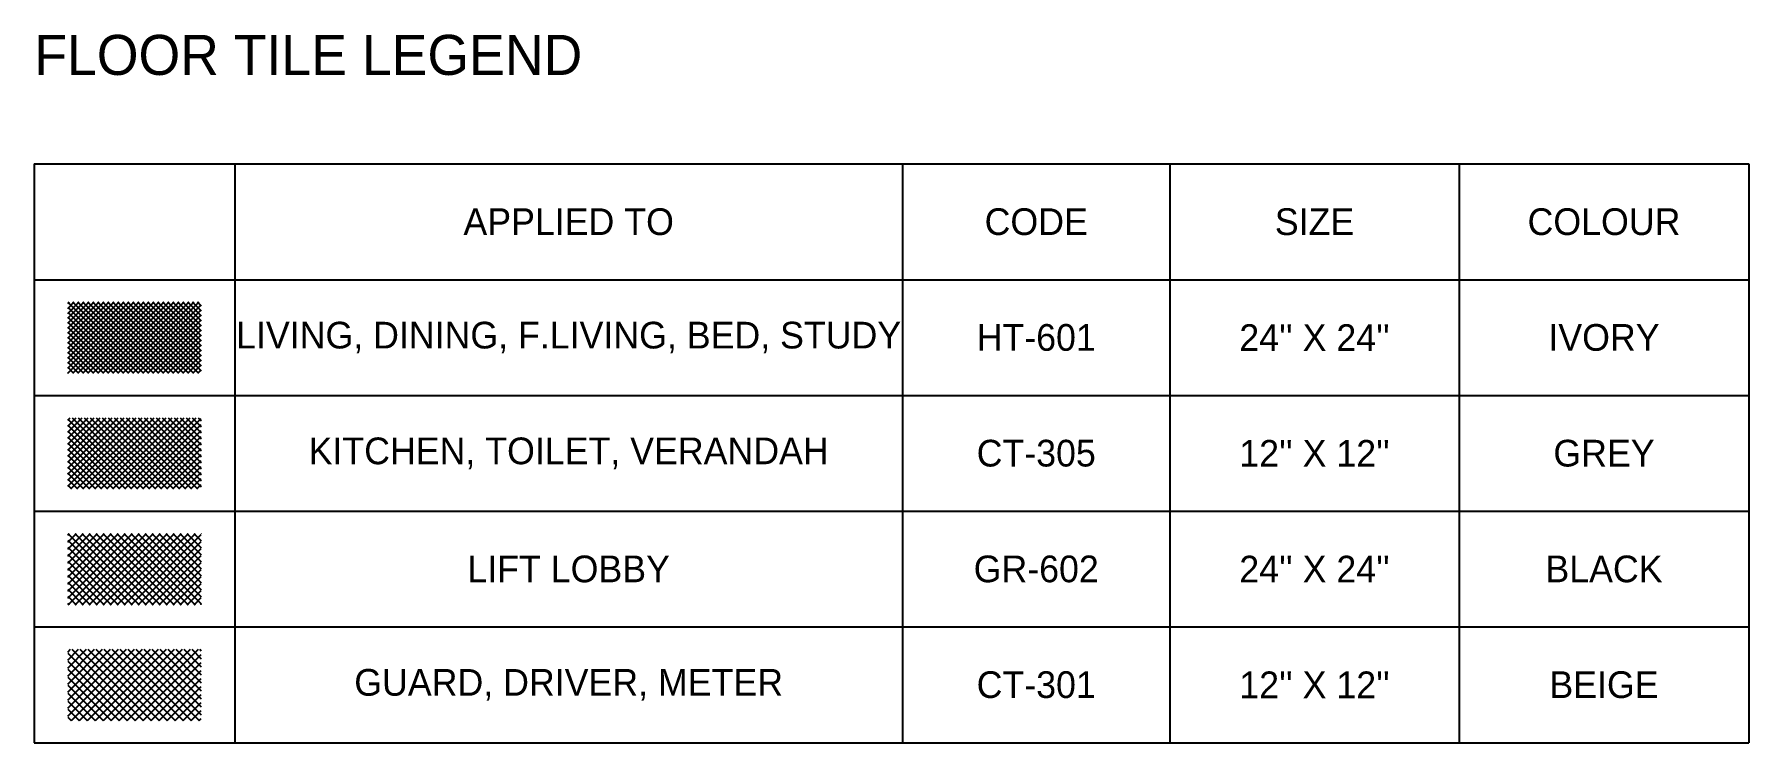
# Model space of a CAD drawing. Header units: millimetres. Extents: x -4369 to 320704, y -106852 to 19948.
# Drawn here: x 100000 to 107700, y -102600 to -99417 of the extents above; entities that cross this region are included whole.
import ezdxf

# ---------------------------------------------------------------- set-up
doc = ezdxf.new("R2010")
doc.units = ezdxf.units.MM
doc.layers.add('A-SCHED', color=7, linetype='Continuous')
doc.layers.add('A-SCHED-TEXT', color=2, linetype='Continuous')

msp = doc.modelspace()

# ---------------------------------------------------------------- texts
at = {"layer": 'A-SCHED-TEXT'}
msp.add_text('FLOOR TILE LEGEND', height=180, dxfattribs=at).set_placement((100000, -99600))
at = {"layer": 'A-SCHED-TEXT', "char_height": 120, "attachment_point": 5}
for s, insert, width in [('APPLIED TO', (102400, -100260), 2900), ('CODE', (104500, -100260), 1100), ('SIZE', (105750, -100260), 1200), ('COLOUR', (107050, -100260), 1200), ('LIVING, DINING, F.LIVING, BED, STUDY', (102400, -100780), 2900), ('HT-601', (104500, -100780), 1100), ("24'' X 24''", (105750, -100780), 1200), ('IVORY', (107050, -100780), 1200), ('KITCHEN, TOILET, VERANDAH', (102400, -101300), 2900), ('CT-305', (104500, -101300), 1100), ("12'' X 12''", (105750, -101300), 1200), ('GREY', (107050, -101300), 1200), ('LIFT LOBBY', (102400, -101820), 2900), ('GR-602', (104500, -101820), 1100), ("24'' X 24''", (105750, -101820), 1200), ('BLACK', (107050, -101820), 1200), ('GUARD, DRIVER, METER', (102400, -102340), 2900), ('CT-301', (104500, -102340), 1100), ("12'' X 12''", (105750, -102340), 1200), ('BEIGE', (107050, -102340), 1200)]:
    msp.add_mtext(s, dxfattribs=dict(at, insert=insert, width=width))

# ---------------------------------------------------------------- hatches: boundary and pattern name
at = {"layer": 'A-SCHED'}
h = msp.add_hatch(dxfattribs=at)
h.set_pattern_fill('ANSI37', scale=5)
h.paths.add_polyline_path([(100150, -100940), (100750, -100940), (100750, -100620), (100150, -100620)])
h = msp.add_hatch(dxfattribs=at)
h.set_pattern_fill('ANSI37', scale=6)
h.paths.add_polyline_path([(100150, -101460), (100750, -101460), (100750, -101140), (100150, -101140)])
h = msp.add_hatch(dxfattribs=at)
h.set_pattern_fill('ANSI37', scale=7)
h.paths.add_polyline_path([(100150, -101980), (100750, -101980), (100750, -101660), (100150, -101660)])
h = msp.add_hatch(dxfattribs=at)
h.set_pattern_fill('ANSI37', scale=8)
h.paths.add_polyline_path([(100150, -102500), (100750, -102500), (100750, -102180), (100150, -102180)])

# ---------------------------------------------------------------- linework, layer by layer
for p, q in [((100000, -100000), (107700, -100000)), ((100000, -100000), (100000, -102600)), ((100900, -100000), (100900, -102600)), ((103900, -100000), (103900, -102600)), ((105100, -100000), (105100, -102600)), ((106400, -100000), (106400, -102600)), ((107700, -100000), (107700, -102600)), ((100000, -100520), (107700, -100520)), ((100000, -101040), (107700, -101040)), ((100000, -101560), (107700, -101560)), ((100000, -102080), (107700, -102080)), ((100000, -102600), (107700, -102600))]:
    msp.add_line(p, q, dxfattribs=at)

msp.set_redraw_order([(e.dxf.handle, doc.entitydb.next_handle()) for e in msp.query("TEXT MTEXT ATTDEF DIMENSION ARC_DIMENSION")])  # texts and dimensions are drawn at this point

doc.saveas('drawing.dxf')
